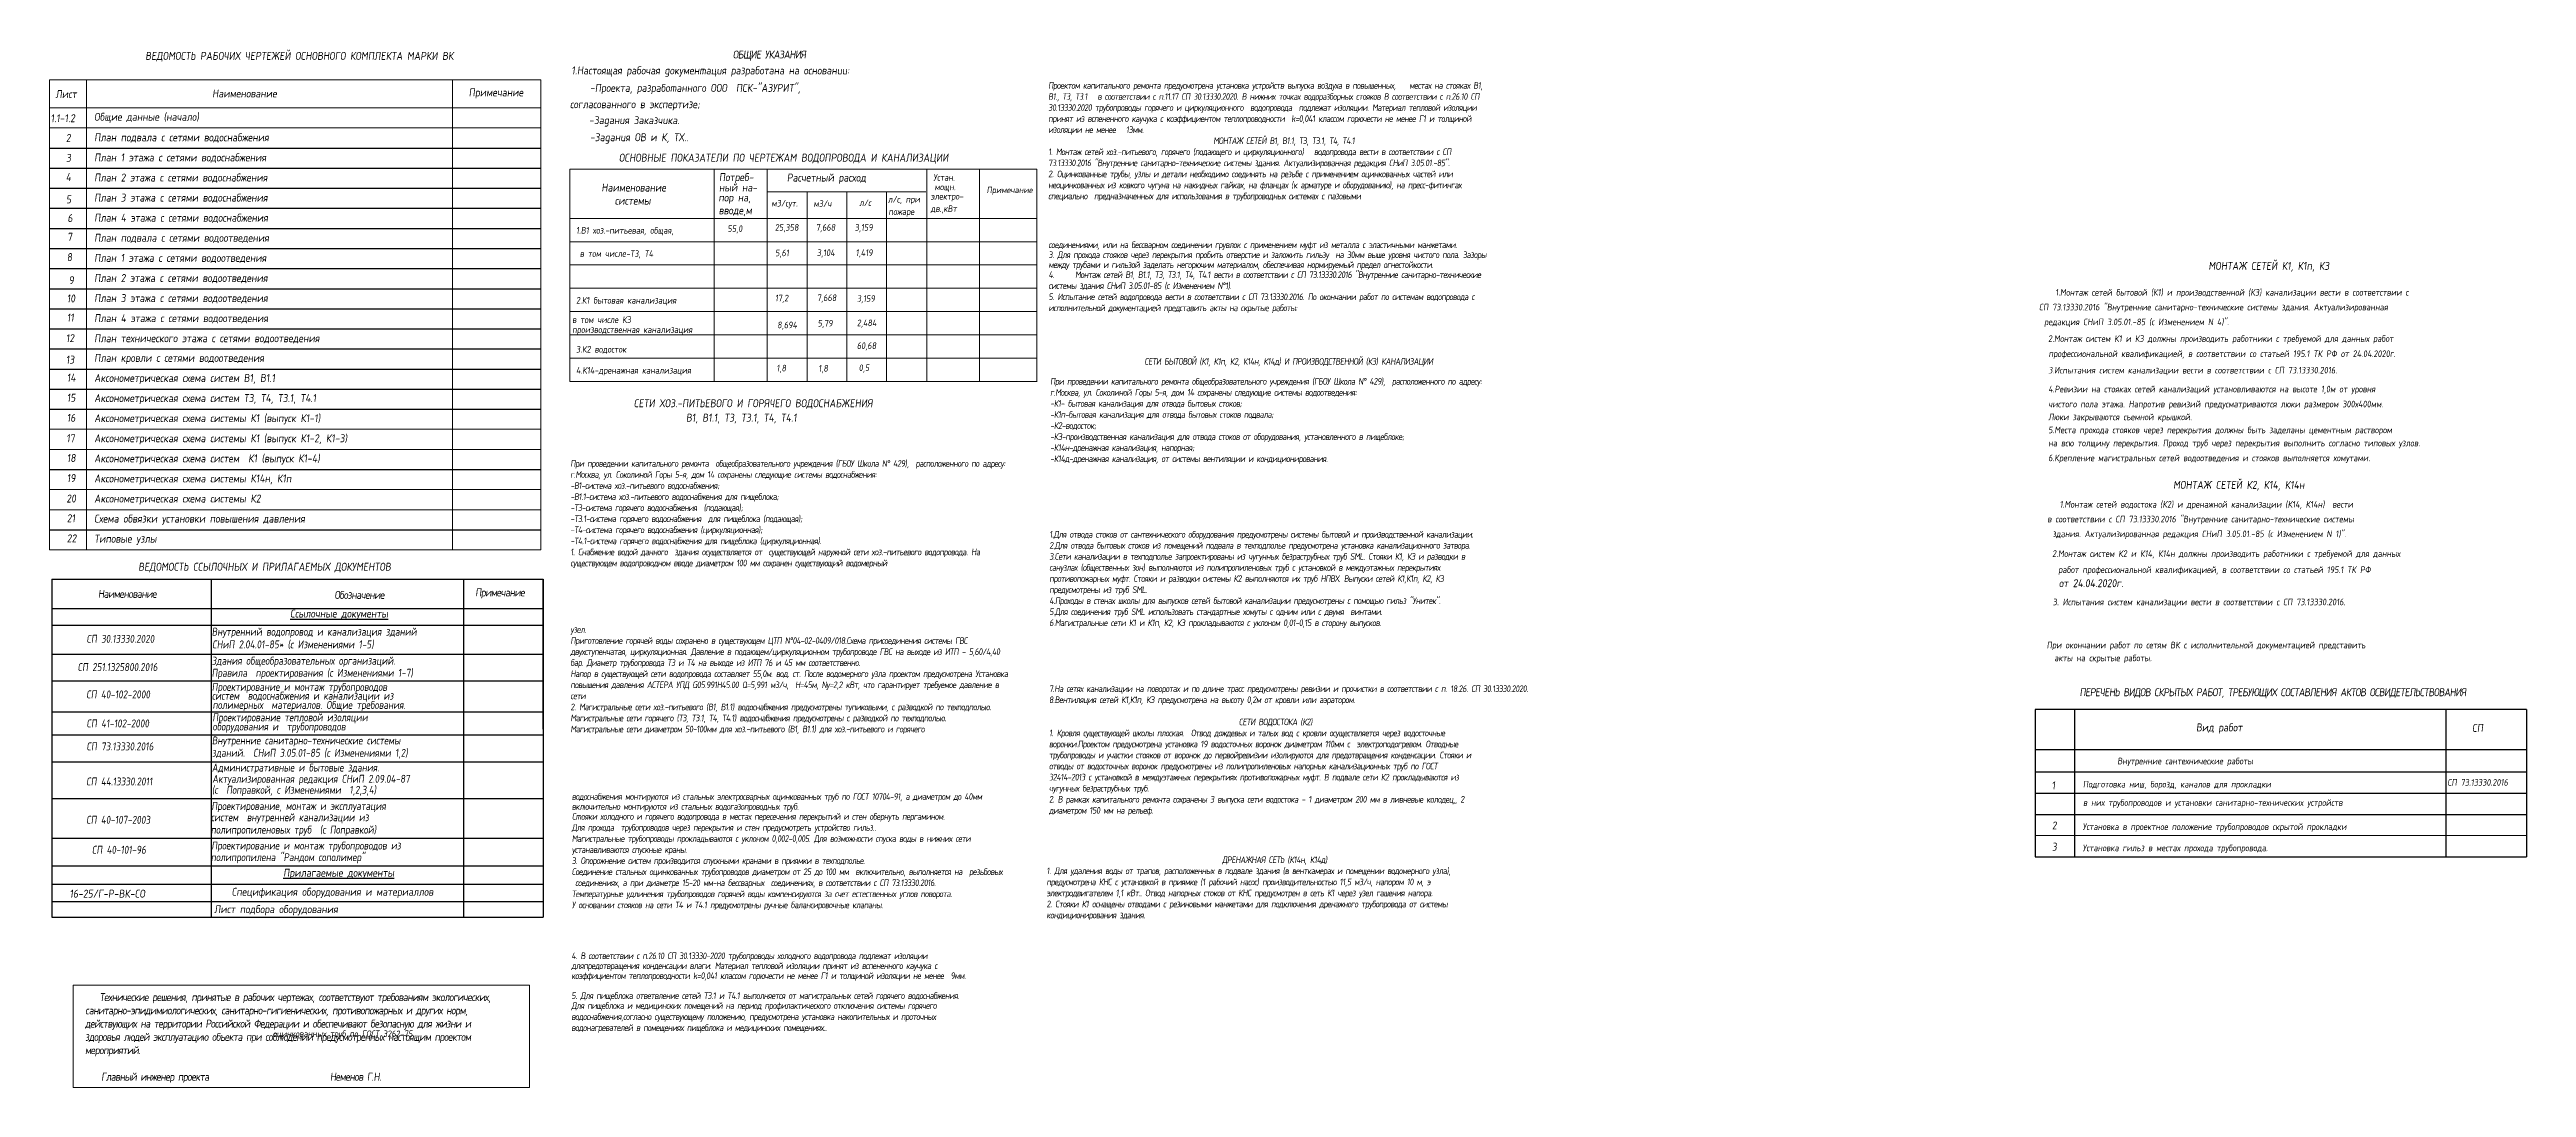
# Model space of a CAD drawing. Header units: millimetres. Extents: x -8689834 to 10643805, y -311321 to 349140.
# Drawn here: x -348661 to -347728, y 261977 to 262368 of the extents above; entities that cross this region are included whole.
import ezdxf
from ezdxf.enums import TextEntityAlignment as Align

# ---------------------------------------------------------------- set-up
doc = ezdxf.new("R2010")
doc.units = ezdxf.units.MM
doc.header["$MEASUREMENT"] = 0
doc.layers.get('0').update_dxf_attribs({"color": 250, "lineweight": 9})
doc.layers.add('1DOOR', color=2, linetype='Continuous')
doc.layers.add('ОВ', color=5, linetype='Continuous')
doc.layers.add('_____TEXT VK', color=7, linetype='Continuous', lineweight=25)
doc.layers.add('Штамп_Ном_пера__7_Pen_No__7', color=7, linetype='Continuous', lineweight=18)
doc.styles.add('SIMPLEX', font='simplex.shx', dxfattribs={"width": 0.85, "oblique": 7})
doc.styles.add('StyleTimesNewRomanCy2_5', font='times.ttf', dxfattribs={"height": 2.5})
doc.styles.add('Основной', font='isocpeui.ttf')

msp = doc.modelspace()

# ---------------------------------------------------------------- texts
at = {"layer": '_____TEXT VK', "linetype": 'Continuous', "style": 'SIMPLEX', "oblique": 7, "width": 0.85}
for s, height, p in [('     -Проекта, разрабоmанного ООО  ПСК-"АЗУРИТ",', 3, (-348466.11, 262352.32)), ('согласованного в экспертизе;', 3, (-348465.2, 262346.15)), ('      -Заgанuя Заказчuка.', 3, (-348468.15, 262340.15)), ('      -Заgанuя ОВ и К, ТХ..', 3, (-348467.83, 262333.72)), ('Наименование', 3, (-348453.38, 262314.75)), ('ный на-', 3, (-348409.08, 262314.78)), ('Потреб-', 3, (-348409.09, 262318.68)), ('Расчетный расход', 3, (-348383.53, 262318.51)), ('Устан.', 2.5, (-348328.36, 262318.82)), ('мощн.', 2.5, (-348327.9, 262315.26)), ('системы', 3, (-348448.33, 262309.82)), ('пор на,', 3, (-348409.28, 262311.02)), ('вводе,м', 3, (-348409.2, 262306.17)), ('м3/сут.', 2.5, (-348389.33, 262309.11)), ('м3/ч', 2.5, (-348373.47, 262308.97)), ('л/с', 2.5, (-348356.27, 262309.26)), ('л/с, при', 2.5, (-348345.45, 262310.59)), ('пожаре', 2.5, (-348345.23, 262305.93)), ('дв.,кВт', 2.5, (-348329.35, 262307.07)), ('электро-', 2.5, (-348329.37, 262311.73)), ('Примечание', 2.376, (-348308.28, 262314.16)), ('1.В1 хоз.-питьевая, общая,', 2.5, (-348462.94, 262298.88)), ('55,0', 2.5, (-348405.9, 262299.53)), ('25,358', 2.5, (-348388.03, 262299.98)), ('7,668', 2.5, (-348372.61, 262299.98)), ('3,159', 2.5, (-348357.97, 262299.98)), ('в том числе-Т3, Т4', 2.5, (-348461.52, 262290.14)), ('5,61', 2.5, (-348387.93, 262290.38)), ('3,104', 2.5, (-348372.22, 262290.46)), ('1,419', 2.5, (-348357.6, 262290.46)), ('МОНТАЖ СЕТЕЙ К1, К1п, К3 ', 3, (-347848.07, 262285.24)), ('2.К1 бытовая канализация', 2.5, (-348462.94, 262272.52)), ('17,2', 2.5, (-348388.01, 262273.35)), ('7,668', 2.5, (-348372.19, 262273.47)), ('3,159', 2.5, (-348357.16, 262273.19)), ('  СП 73.13330.2016 "Внутренние санитарно-технические системы здания. Актуализированная ', 2.5, (-347914.74, 262269.94)), ('1.Монтаж сетей бытовой (К1) и производственной (К3) канализации вести в соответствии с ', 2.5, (-347905.77, 262275.52)), ('производственная канализация', 2.5, (-348464.39, 262261.47)), ('в том числе К3 ', 2.5, (-348464.39, 262265.22)), ('8,694', 2.5, (-348387.14, 262263.23)), ('5,79', 2.5, (-348371.94, 262263.89)), ('2,484', 2.5, (-348357.16, 262264.01)), ('редакция СНиП 3.05.01.-85 (с Изменением N 4)". ', 2.5, (-347909.97, 262264.39)), ('3.К2 водосток', 2.5, (-348462.94, 262254.07)), ('60,68', 2.5, (-348357.16, 262255.42)), ('2.Монтаж систем К1 и К3 должны производить работники с требуемой для данных работ ', 2.5, (-347908.45, 262258.09)), ('профессиональной квалификацией, в соответствии со статьей 195.1 ТК РФ от 24.04.2020г.', 2.5, (-347908.27, 262252.38)), ('4.К14-дренажная канализация', 2.5, (-348462.94, 262246.15)), ('1,8', 2.5, (-348387.43, 262246.96)), ('1,8', 2.5, (-348371.66, 262246.87)), ('0,5', 2.5, (-348356.44, 262247.09)), ('3.Испытания систем канализации вести в соответствии с СП 73.13330.2016. ', 2.5, (-347908.39, 262246.18)), ('4.Ревизии на стояках сетей канализаций установливаются на высоте 1,0м от уровня ', 2.5, (-347908.39, 262239.06)), ('чистого пола этажа. Напротив ревизий предусматриваются люки размером 300х400мм.', 2.5, (-347908.39, 262233.41)), ('Люки закрываются съемной крышкой. ', 2.5, (-347908.39, 262228.57)), ('5.Места прохода стояков через перекрытия должны быть заделаны цементным раствором', 2.5, (-347908.39, 262223.67)), ('на всю толщину перекрытия. Проход труб через перекрытия выполнить согласно типовых узлов.', 2.5, (-347908.39, 262218.72)), ('6.Крепление магистральных сетей водоотведения и стояков выполняется хомутами. ', 2.5, (-347908.4, 262213.12)), ('МОНТАЖ СЕТЕЙ К2, К14, К14н  ', 3, (-347861.36, 262202.71)), ('1.Монтаж сетей водостока (К2) и дренажной канализации (К14, К14н)  вести', 2.5, (-347904.08, 262195.63)), ('   в соответствии с СП 73.13330.2016 "Внутренние санитарно-технические системы ', 2.5, (-347913.05, 262190.05)), (' здания. Актуализированная редакция СНиП 3.05.01.-85 (с Изменением N 1)". ', 2.5, (-347908.29, 262184.5)), ('2.Монтаж систем К2 и К14, К14н должны производить работники с требуемой для данных', 2.5, (-347906.92, 262177.05)), ('ВЕДОМОСТЬ ССЫЛОЧНЫХ И ПРИЛАГАЕМЫХ ДОКУМЕНТОВ', 3, (-348627.83, 262171.86)), (' работ профессиональной квалификацией, в соответствии со статьей 195.1 ТК РФ', 2.5, (-347906.08, 262170.99)), (' от 24.04.2020г.', 3, (-347906.08, 262165.65)), ('3. Испытания систем канализации вести в соответствии с СП 73.13330.2016. ', 2.5, (-347906.7, 262158.83)), ('При окончании работ по сетям ВК с исполнительной документацией представить ', 2.5, (-347909, 262142.58)), ('акты на скрытые работы.', 2.5, (-347906.15, 262137.74)), ('Вид работ', 3, (-347852.73, 262111.3)), ('СП', 3, (-347748.73, 262111.12)), ('Внутренние сантехнические работы', 2.5, (-347882.37, 262098.88)), ('СП 73.13330.2016 ', 2.5, (-347758.03, 262090.84)), ('1', 3, (-347907.1, 262089.47)), ('Подготовка ниш, борозд, каналов для прокладки', 2.5, (-347895.33, 262090.15)), ('в них трубопроводов и установки санитарно-технических устройств', 2.5, (-347895.29, 262083.23)), ('2', 3, (-347907.03, 262074.34)), ('Установка в проектное положение трубопроводов скрытой прокладки', 2.5, (-347895.45, 262074.14)), ('3', 3, (-347907.03, 262066.34)), ('Установка гильз в местах прохода трубопровода.', 2.5, (-347895.45, 262066.14))]:
    msp.add_text(s, height=height, dxfattribs=at).set_placement(p)
at = {"layer": '_____TEXT VK', "color": 7, "linetype": 'Continuous', "style": 'SIMPLEX', "oblique": 7, "width": 0.85}
msp.add_text('ОСНОВНЫЕ ПОКАЗАТЕЛИ ПО ЧЕРТЕЖАМ ВОДОПРОВОДА И КАНАЛИЗАЦИИ', height=3, dxfattribs=at).set_placement((-348446.78, 262327.52), align=Align.MIDDLE_LEFT)
at = {"layer": '_____TEXT VK', "style": 'SIMPLEX', "oblique": 7}
for s, height, width, p in [('СЕТИ ХОЗ.-ПИТЬЕВОГО И ГОРЯЧЕГО ВОДОСНАБЖЕНИЯ  ', 3, 0.85, (-348441.19, 262233.46)), ('В1, В1.1, Т3, Т3.1, Т4, Т4.1 ', 3, 0.85, (-348421.53, 262228.03)), ('Внутренний водопровод и канализация зданий  ', 3, 0.8, (-348600.15, 262147.38)), ('СП 30.13330.2020', 3, 0.8, (-348647.3, 262144.68)), ('СНиП 2.04.01-85* (с Изменениями 1-5) ', 3, 0.8, (-348599.95, 262142.59)), ('СП 251.1325800.2016', 3, 0.8, (-348650.65, 262134.04)), ('Здания общеобразовательных организаций. ', 3, 0.8, (-348600.15, 262136.44)), ('Правила  проектирования (с Изменениями 1-7) ', 3, 0.8, (-348600.19, 262131.89)), ('СП 40-102-2000', 3, 0.8, (-348647.39, 262123.74)), ('систем  водоснабжения и канализации из ', 3, 0.8, (-348600.08, 262123.26)), ('Проектирование и монтаж трубопроводов ', 3, 0.8, (-348600.15, 262126.58)), ('полимерных  материалов. Общие требования. ', 3, 0.8, (-348599.84, 262119.78)), ('СП 41-102-2000', 3, 0.8, (-348647.3, 262112.8)), ('оборудования и  трубопроводов ', 3, 0.8, (-348599.84, 262111.64)), ('Проектирование тепловой изоляции ', 3, 0.8, (-348599.92, 262115.1)), ('СП 73.13330.2016', 3, 0.8, (-348647.3, 262104.15)), ('зданий.  СНиП 3.05.01-85 (с Изменениями 1,2) ', 3, 0.8, (-348600.07, 262101.73)), ('Внутренние санитарно-технические системы ', 3, 0.8, (-348600.1, 262106.4)), ('СП 44.13330.2011', 3, 0.8, (-348647.4, 262090.92)), ('Административные и бытовые здания.  ', 3, 0.8, (-348600.1, 262096.17)), ('Актуализированная редакция СНиП 2.09.04-87', 3, 0.8, (-348599.98, 262091.93)), ('Проектирование, монтаж и эксплуатация ', 3, 0.8, (-348600.28, 262081.69)), ('(с  Поправкой, с Изменениями  1,2,3,4) ', 3, 0.8, (-348600.05, 262087.79)), ('СП 40-107-2003', 3, 0.8, (-348647.4, 262076.48)), ('систем  внутренней канализации из ', 3, 0.8, (-348600.47, 262077.43)), ('полипропиленовых труб  (с Поправкой) ', 3, 0.8, (-348600.52, 262072.77)), ('СП 40-101-96', 3, 0.8, (-348645.26, 262065.19)), ('полипропилена "Рандом сополимер" ', 3, 0.8, (-348600.51, 262062.4)), ('Проектирование и монтаж трубопроводов из  ', 3, 0.8, (-348600.28, 262066.78)), ('оцинкованных труб по ГОСТ 3262-75.  ', 2.5, 0.85, (-348577.19, 261996.08))]:
    msp.add_text(s, height=height, dxfattribs=dict(at, width=width)).set_placement(p)
at = {"layer": '_____TEXT VK', "linetype": 'Continuous', "char_height": 3, "style": 'SIMPLEX'}
for s, insert, width, attachment_point in [('ВЕДОМОСТЬ РАБОЧИХ ЧЕРТЕЖЕЙ ОСНОВНОГО КОМПЛЕКТА МАРКИ ВК ', (-348567.15, 262365.57), 164.5776, 5), ('{\\Fsimplex|c204;\\Q7;\\W0.85;\\T0.9;ОБЩИЕ УКАЗАНИЯ}', (-348390.18, 262365.98), 164.5776, 5), ('1.Настоящая рабочая gокуменmацuя разработана на основанuu:', (-348464.67, 262359.95), 135.8539, 4), ('Лист', (-348659, 262351.5), 135.8539, 4), ('Наименование', (-348599.99, 262351.71), 135.8539, 4), ('Примечание', (-348503.36, 262351.73), 135.8539, 4), ('1.1-1.2', (-348660.85, 262342.39), 135.8539, 4), ('2', (-348655.08, 262334.96), 135.8539, 4), ('Общие данные (начало)', (-348644.42, 262342.51), 135.8539, 4), ('План подвала с сетями водоснабжения', (-348644.42, 262334.94), 135.8539, 4), ('3', (-348655.03, 262327.45), 135.8539, 4), ('План 1 этажа с сетями водоснабжения', (-348644.42, 262327.37), 135.8539, 4), ('4', (-348655.11, 262320.24), 135.8539, 4), ('План 2 этажа с сетями водоснабжения', (-348644.42, 262319.8), 135.8539, 4), ('5', (-348655.03, 262311.8), 135.8539, 4), ('План 3 этажа с сетями водоснабжения', (-348644.42, 262312.22), 135.8539, 4), ('6', (-348654.49, 262304.73), 135.8539, 4), ('7', (-348654.57, 262297.73), 135.8539, 4), ('План 4 этажа с сетями водоснабжения', (-348644.42, 262304.65), 135.8539, 4), ('План подвала с сетями водоотведения', (-348644.42, 262297.08), 135.8539, 4), ('8', (-348654.74, 262290.05), 135.8539, 4), ('План 1 этажа с сетями водоотведения', (-348644.42, 262289.51), 135.8539, 4), ('9', (-348654.05, 262281.35), 135.8539, 4), ('План 2 этажа с сетями водоотведения', (-348644.42, 262281.94), 135.8539, 4), ('10', (-348654.74, 262274.47), 135.8539, 4), ('План 3 этажа с сетями водоотведения', (-348644.42, 262274.37), 135.8539, 4), ('12', (-348655.09, 262259.5), 135.8539, 4), ('11', (-348654.74, 262267.24), 135.8539, 4), ('План 4 этажа с сетями водоотведения', (-348644.42, 262266.79), 135.8539, 4), ('План технического этажа с сетями водоотведения', (-348644.42, 262259.22), 135.8539, 4), ('13', (-348655.09, 262251.41), 135.8539, 4), ('План кровли с сетями водоотведения', (-348644.42, 262251.65), 135.8539, 4), ('14', (-348654.74, 262244.62), 135.8539, 4), ('Аксонометрическая схема систем В1, В1.1', (-348644.42, 262244.08), 135.8539, 4), ('15', (-348654.74, 262237.05), 135.8539, 4), ('Аксонометрическая схема систем Т3, Т4, Т3.1, Т4.1', (-348644.42, 262236.51), 135.8539, 4), ('16', (-348654.74, 262229.48), 135.8539, 4), ('Аксонометрическая схема системы К1 (выпуск К1-1)', (-348644.42, 262228.94), 135.8539, 4), ('Аксонометрическая схема системы К1 (выпуск К1-2, К1-3)', (-348644.42, 262221.36), 135.8539, 4), ('17', (-348654.91, 262221.76), 135.8539, 4), ('18', (-348654.74, 262214.33), 135.8539, 4), ('Аксонометрическая схема систем  К1 (выпуск К1-4)', (-348644.42, 262213.79), 135.8539, 4), ('19', (-348654.74, 262206.76), 135.8539, 4), ('Аксонометрическая схема системы К14н, К1п', (-348644.42, 262206.22), 135.8539, 4), ('20', (-348654.91, 262199.05), 135.8539, 4), ('Аксонометрическая схема системы К2', (-348644.42, 262198.65), 135.8539, 4), ('21', (-348654.74, 262191.62), 135.8539, 4), ('Схема обвязки установки повышения давления', (-348644.42, 262191.08), 135.8539, 4), ('22', (-348654.74, 262184.05), 135.8539, 4), ('Типовые узлы', (-348644.42, 262183.51), 135.8539, 4), ('{\\Fsimplex|c204;\\Q7;\\W0.85;\\T0.9;ПЕРЕЧЕНЬ ВИДОВ СКРЫТЫХ РАБОТ\\Fsimplex|c0;,\\Fsimplex|c204; ТРЕБУЮЩИХ СОСТАВЛЕНИЯ АКТОВ ОСВИДЕТЕЛЬСТВОВАНИЯ}', (-347823.87, 262125.65), 164.5776, 5)]:
    msp.add_mtext(s, dxfattribs=dict(at, insert=insert, width=width, attachment_point=attachment_point))
at = {"layer": '_____TEXT VK', "char_height": 2.5, "attachment_point": 5, "line_spacing_factor": 0.9, "style": 'SIMPLEX'}
for s, width, insert in [('\\pxa0.83333,sm1,ql;{\\T0.9;Проектом капитального ремонта предусмотрена установка устройств выпуска воздуха в повышенных,    местах на стояках В1, В1., Т3, Т3.1   в соответствии с п.11.17 СП 30.13330.2020. В нижних точках водоразборных стояков В соответствии с п.26.10 СП 30.13330.2020 трубопроводы горячего и циркуляционного  водопровода  подлежат изоляции. Материал тепловой изоляции принят из вспененного каучука с коэффициентом теплопроводности  k=0,041 классом горючести не менее Г1 и толщиной  изоляции не менее   13мм. \\P\\pqc;МОНТАЖ СЕТЕЙ В1, В1.1, Т3, Т3.1, Т4, Т4.1 \\P\\pql;1. Монтаж сетей хоз.-питьевого, горячего (подающего и циркуляционного)   водопровода вести в соответствии с СП 73.13330.2016 "Внутренние санитарно-технические системы здания. Актуализированная редакция СНиП 3.05.01.-85". \\P2. Оцинкованные трубы, узлы и детали необходимо соединять на резьбе с применением оцинкованных частей или неоцинкованных из ковкого чугуна на накидных гайках, на фланцах (к арматуре и оборудованию), на пресс-фитингах специально  предназначенных для использования в трубопроводных системах с пазовыми  }', 177.5431, (-348196.32, 262333.56)), ('\\pxql;{\\T0.9;соединениями, или на бессварном соединении грувлок с применением муфт из металла с эластичными манжетами.\\P3. Для прохода стояков через перекрытия пробить отверстие и заложить гильзу  на 30мм выше уровня чистого пола. Зазоры между трубами и гильзой заделать негорючим материалом, обеспечивая нормируемый предел огнестойкости.\\P\\pa0.83333,sm1;4.^IМонтаж сетей В1, В1.1, Т3, Т3.1, Т4, Т4.1 вести в соответствии с СП 73.13330.2016 "Внутренние санитарно-технические системы здания СНиП 3.05.01-85 (с Изменением N%%D1). \\P\\pa0.25,s*;5. Испытание сетей водопровода вести в соответствии с СП 73.13330.2016. По окончании работ по системам водопровода с исполнительной документацией представить акты на скрытые работы:}', 175.8609, (-348197.05, 262282.46)), ('{\\T0.9;СЕТИ БЫТОВОЙ (К1, К1п, К2, К14н, К14д) И ПРОИЗВОДСТВЕННОЙ (К3) КАНАЛИЗАЦИИ\\P\\pxqc;\\P\\pa0.83333,sm1,ql;При проведении капитального ремонта общеобразовательного учреждения (ГБОУ Школа N%%D 429),  расположенного по адресу: г.Москва, ул. Соколиной Горы 5-я, дом 14 сохранены следующие системы водоотведения:\\P-К1- бытовая канализация для отвода бытовых стоков;\\P-К1п-бытовая канализация для отвода бытовых стоков подвала;\\P-К2-водосток; \\P-К3-производственная канализация для отвода стоков от оборудования, установленного в пищеблоке;\\P-К14н-дренажная канализация, напорная;\\P-К14д-дренажная канализация, от системы вентиляции и кондиционирования.}', 179.66, (-348194.53, 262232.05)), ('\\pxa0.83333,sm1,ql;{\\T0.9;При проведении капитального ремонта  общеобразовательного учреждения (ГБОУ Школа N%%D 429),  расположенного по адресу: г.Москва, ул. Соколиной Горы 5-я, дом 14 сохранены следующие системы водоснабжения:\\P-В1-система хоз.-питьевого водоснабжения;\\P-В1.1-система хоз.-питьевого водоснабжения для пищеблока;\\P-Т3-система горячего водоснабжения  (подающая);\\P-Т3.1-система горячего водоснабжения  для пищеблока (подающая);\\P-Т4-система горячего водоснабжения (циркуляционная);\\P-Т4.1-система горячего водоснабжения для пищеблока (циркуляционная).\\P1. Снабжение водой данного  здания осуществляется от  существующей наружной сети хоз.-питьевого водопровода. На существующем водопроводном вводе диаметром 100 мм сохранен существующий водомерный }', 181.1453, (-348374.51, 262193.18)), ('\\pxa0.83333,sm1,ql;{\\T0.9;1.Для отвода стоков от сантехнического оборудования предусмотрены системы бытовой и производственной канализации.\\P2.Для отвода бытовых стоков из помещений подвала в техподполье предусмотрена установка канализационного затвора.\\P3.Сети канализации в техподполье запроектированы из чугунных безраструбных труб SML. Стояки К1, К3 и разводки в санузлах (общественных зон) выполняются из полипропиленовых труб с установкой в междуэтажных перекрытиях противопожарных муфт. Стояки и разводки системы К2 выполняются их труб НПВХ. Выпуски сетей К1,К1п, К2, К3 предусмотрены из труб SML.\\P4.Проходы в стенах школы для выпусков сетей бытовой канализации предусмотрены с помощью гильз "Унитек".   \\P5.Для соединения труб SML использовать стандартные хомуты с одним или с двумя  винтами.\\P6.Магистральные сети К1 и К1п, К2, К3 прокладываются с уклоном 0,01-0,15 в сторону выпусков. }', 176.3285, (-348196.52, 262168.56)), ('\\pxa0.83333,sm1,ql;{\\T0.9;узел.\\P\\pt73;Приготовление горячей воды сохранено в существующем ЦТП N%%D04-02-0409/018.Схема присоединения системы ГВС двухступенчатая, циркуляционная. Давление в подающем/циркуляционном трубопроводе ГВС на выходе из ИТП - 5,60/4,40 бар. Диаметр трубопровода Т3 и Т4 на выходе из ИТП 76 и 45 мм соответственно.  \\P\\ptz;Напор в существующей сети водопровода составляет 55,0м. вод. ст. После водомерного узла проектом предусмотрена Установка повышения давления АСТЕРА УПД G05.991H45.00 Q=5,991 м3/ч,  Н=45м, Nу=2,2 кВт, что гарантирует требуемое давление в сети\\P2. Магистральные сети хоз.-питьевого (В1, В1.1) водоснабжения предусмотрены тупиковыми, с разводкой по техподполью.\\PМагистральные сети горячего (Т3, Т3.1, Т4, Т4.1) водоснабжения предусмотрены с разводкой по техподполью. \\PМагистральные сети диаметром 50-100мм для хоз.-питьевого (В1, В1.1) для хоз.-питьевого и горячего }', 174.739, (-348377.68, 262130.6)), ('\\pxa0.83333,sm1,ql;{\\T0.9;7.На сетях канализации на поворотах и по длине трасс предусмотрены ревизии и прочистки в соответствии с п. 18.26. СП 30.13330.2020. \\P8.Вентиляция сетей К1,К1п, К3 предусмотрена на высоту 0,2м от кровли или аэратором. \\P\\pqc;\\PСЕТИ ВОДОСТОКА (К2)\\P\\pql,t70;1. Кровля существующей школы плоская.  Отвод дождевых и талых вод с кровли осуществляется через водосточные воронки.Проектом предусмотрена установка 19 водосточных воронок диаметром 110мм с  электроподогревом. Отводные трубопроводы и участки стояков от воронок до первойревизии изолируются для предотвращения конденсации. Стояки и отводы от водосточных воронок предусмотрены из полипропиленовых напорных канализационных труб по ГОСТ 32414-2013 с установкой в междуэтажных перекрытиях противопожарных муфт. В подвале сети К2 прокладываются из чугунных безраструбных труб.\\P\\ptz;2. В рамках капитального ремонта сохранены 3 выпуска сети водостока - 1 диаметром 200 мм в ливневые колодец,, 2 диаметром 150 мм на рельеф. }', 170.6973, (-348199.45, 262104.13)), ('\\pxql;{\\T0.9;водоснабжения монтируются из стальных электросварных оцинкованных труб по ГОСТ 10704-91, а диаметром до 40мм включительно монтируются из стальных водогазопроводных труб.\\P\\pa0.83333,sm1;Cmoяки холодного и горячего водопровода в местах пересечения перекрытий и стен обернуть пергамином.\\PДля прохода  трубопроводов через перекрытия и стен предусмотреть устройство гильз.. \\PМагистральные трубопроводы прокладываются с уклоном 0,002-0,005. Для возможности спуска воды в нижних сети устанавливаются спускные краны.   \\P3. Опорожнение систем производится спускными кранами в приямки в техподполье.\\PСоединение стальных оцинкованных трубопроводов диаметром от 25 до 100 мм  включительно, выполняется на  резьбовых  соединениях, а при диаметре 15-20 мм-на бессварных  соединениях, в соответствии с СП 73.13330.2016. \\PТемпературные удлинения трубопроводов горячей воды компенсируются за счет естественных углов поворота.\\PУ основании стояков на сети Т4 и Т4.1 предусмотрены ручные балансировочные клапаны. }', 172.5246, (-348378.29, 262065.99)), ('\\pxa0.83333,sm1,qc;{\\T0.9;ДРЕНАЖНАЯ СЕТЬ (К14н, К14д)\\P\\pql;1. Для удаления воды от трапов, расположенных в подвале здания (в венткамерах и помещении водомерного узла), предусмотрена КНС с установкой в приямке (1 рабочий насос) производительностью 11,5 м3/ч, напором 10 м, э электродвигателем 1,1 кВт.. Отвод напорных стоков от КНС предусмотрен в сеть К1 через узел гашения напора.\\P2. Стояки К1 оснащены отводами с резиновыми манжетами для подключения дренажного трубопровода от системы кондиционирования здания.}', 171.8157, (-348199.82, 262052.16)), ('\\pxql;{\\T0.9;4. В соответствии с п.26.10 СП 30.13330-2020 трубопроводы холодного водопровода подлежат изоляции дляпредотвращения конденсации влаги. Материал тепловой изоляции принят из вспененного каучука с коэффициентом теплопроводности k=0,041 классом горючести не менее Г1 и толщиной изоляции не менее  9мм. \\P\\P5. Для пищеблока ответвление сетей Т3.1 и Т4.1 выполняется от магистральных сетей горячего водоснабжения. \\P\\pa0.83333,sm1;Для пищеблока и медицинских помещений на период профилактического отключения системы горячего водоснабжения,согласно существующему положению, предусмотрена установка накопительных и проточных водонагревателей в помещениях пищеблока и медицинских помещениях..}', 163.8849, (-348382.75, 262012.84))]:
    msp.add_mtext_dynamic_manual_height_columns(s, width=width, gutter_width=0, heights=[66.69], dxfattribs=dict(at, insert=insert))
at = {"layer": '_____TEXT VK'}
for s, insert, char_height, width, attachment_point, style in [('{\\Fsimplex|c204;\\Q7;\\W0.85;\\T0.9;Наименование}', (-348632.04, 262163.13), 3, 164.5776, 5, 'Основной'), ('{\\Fsimplex|c204;\\Q7;\\W0.85;\\T0.9;Обозначение}', (-348544.59, 262162.73), 3, 164.5776, 5, 'Основной'), ('{\\Fsimplex|c204;\\Q7;\\W0.85;\\T0.9;Примечание}', (-348491.66, 262163.28), 3, 164.5776, 5, 'Основной'), ('{\\LСсылочные документы}', (-348552.16, 262155.3), 3, 164.5776, 5, 'SIMPLEX'), ('{\\LПрилагаемые документы}', (-348552.32, 262057.62), 3, 164.5776, 5, 'SIMPLEX'), ('\\pxql;16-25/Г-Р-ВК-СО', (-348571.44, 262050.14), 3, 164.5776, 5, 'SIMPLEX'), ('Спецификация оборудования и материаллов', (-348554.66, 262050.44), 3, 164.5776, 5, 'SIMPLEX'), ('\\pxql;Лист подбора оборудования', (-348516.99, 262043.89), 3, 164.5776, 5, 'SIMPLEX'), (' {\\fTimes New Roman|b0|i1|c204|p18;\\H1.2x;    \\Fsimplex|c204;\\Q7;\\W0.85;\\T0.9;Технические решения, принятые в рабочих чертежах, соответствуют требованиям экологических, cанитарно-эпидимиологических, санитарно-гигиенических, противопожарных и других норм, действующих на территории Российской Федерации и обеспечивают безопасную для жизни и здоровья людей эксплуатацию объекта при соблюдении предусмотренных настоящим проектом мероприятий.\\P\\P    Главный инженер проекта                              Неменов Г.Н.\\fTimes New Roman|b0|i1|c204|p18;\\Q0;\\W1;\\T1;                   }', (-348647.89, 262012.67), 2.5, 167.3654, 1, 'StyleTimesNewRomanCy2_5')]:
    msp.add_mtext(s, dxfattribs=dict(at, insert=insert, char_height=char_height, width=width, attachment_point=attachment_point, style=style))

# ---------------------------------------------------------------- linework, layer by layer
at = {"linetype": 'Continuous'}
for p, q in [((-348661.27, 262356.91), (-348476.27, 262356.91)), ((-348661.27, 262356.91), (-348661.27, 262179.72)), ((-348647.35, 262356.91), (-348647.35, 262179.72)), ((-348509.5, 262356.91), (-348509.5, 262179.72)), ((-348476.27, 262356.91), (-348476.27, 262179.72)), ((-348661.27, 262346.3), (-348476.27, 262346.3)), ((-348661.27, 262338.72), (-348476.27, 262338.72)), ((-348661.27, 262225.15), (-348476.27, 262225.15)), ((-348661.27, 262217.58), (-348476.27, 262217.58)), ((-348661.27, 262202.44), (-348476.27, 262202.44)), ((-348661.27, 262194.86), (-348476.27, 262194.86)), ((-348661.27, 262179.72), (-348476.27, 262179.72))]:
    msp.add_line(p, q, dxfattribs=at)
at = {"color": 7, "lineweight": 25}
for p, q in [((-347913.29, 262088.01), (-347728.29, 262088.01)), ((-347913.29, 262080.01), (-347728.29, 262080.01)), ((-347913.29, 262064.01), (-347728.29, 262064.01))]:
    msp.add_line(p, q, dxfattribs=at)
at = {"color": 7, "linetype": 'Continuous'}
for points in [[(-348465.26, 262243.14), (-348465.26, 262323.23)], [(-348289.33, 262323.23), (-348465.26, 262323.23)], [(-348360.96, 262243.14), (-348360.96, 262314.63)], [(-348289.31, 262304.65), (-348465.26, 262304.65)], [(-348289.29, 262295.86), (-348465.26, 262295.86)], [(-348289.28, 262287.08), (-348465.26, 262287.08)], [(-348289.26, 262269.5), (-348465.26, 262269.5)], [(-348289.24, 262260.71), (-348465.26, 262260.71)]]:
    msp.add_lwpolyline(points, dxfattribs=at)
at = {"linetype": 'Continuous'}
for points in [[(-348410.96, 262243.14), (-348410.96, 262323.23)], [(-348390.96, 262243.14), (-348390.96, 262323.23)], [(-348330.78, 262243.14), (-348330.78, 262323.02)], [(-348310.96, 262243.14), (-348310.96, 262323.23)], [(-348289.33, 262243.13), (-348289.33, 262323.22)], [(-348331.2, 262314.63), (-348390.97, 262314.63)], [(-348375.96, 262243.14), (-348375.96, 262314.63)], [(-348345.96, 262243.14), (-348345.96, 262314.63)], [(-348289.23, 262251.93), (-348465.26, 262251.93)], [(-348289.22, 262243.14), (-348465.26, 262243.14)]]:
    msp.add_lwpolyline(points, dxfattribs=at)
msp.add_lwpolyline([(-348652.35, 262015.71), (-348480.51, 262015.71), (-348480.51, 261977.1), (-348652.35, 261977.1)], close=True)
at = {"layer": '1DOOR', "color": 0, "linetype": 'Continuous', "lineweight": 25, "ltscale": 0.5}
for p, q in [((-347728.29, 262119.5), (-347913.29, 262119.5)), ((-347913.29, 262119.5), (-347913.29, 262064.01)), ((-347898.58, 262119.5), (-347898.58, 262064.01)), ((-347758.63, 262119.5), (-347758.63, 262064.01)), ((-347728.29, 262119.5), (-347728.29, 262064.01)), ((-347913.29, 262104.51), (-347728.29, 262104.51))]:
    msp.add_line(p, q, dxfattribs=at)
at = {"layer": 'ОВ', "color": 7, "linetype": 'Continuous', "ltscale": 5}
for p, q in [((-348660.38, 262168.68), (-348475.38, 262168.68)), ((-348660.38, 262168.68), (-348660.38, 262041.29)), ((-348600.38, 262168.68), (-348600.38, 262041.29)), ((-348505.38, 262168.68), (-348505.38, 262041.29)), ((-348475.38, 262112.13), (-348475.38, 262168.68)), ((-348475.38, 262168.68), (-348475.38, 262041.29)), ((-348660.38, 262157.64), (-348475.38, 262157.64)), ((-348660.38, 262151.34), (-348475.38, 262151.34)), ((-348660.38, 262140.4), (-348475.38, 262140.4)), ((-348660.47, 262130.41), (-348475.47, 262130.41)), ((-348660.38, 262118.67), (-348475.38, 262118.67)), ((-348660.38, 262110.01), (-348475.38, 262110.01)), ((-348660.38, 262099.79), (-348475.38, 262099.79)), ((-348660.38, 262085.99), (-348475.38, 262085.99)), ((-348660.38, 262071.08), (-348475.38, 262071.08)), ((-348660.38, 262060.62), (-348475.38, 262060.62)), ((-348660.38, 262053.67), (-348475.38, 262053.67)), ((-348660.38, 262047.17), (-348475.38, 262047.17)), ((-348660.38, 262041.29), (-348475.38, 262041.29))]:
    msp.add_line(p, q, dxfattribs=at)
at = {"layer": 'Штамп_Ном_пера__7_Pen_No__7', "linetype": 'Continuous', "lineweight": 25}
for p, q in [((-348661.27, 262331.15), (-348476.27, 262331.15)), ((-348661.27, 262323.58), (-348476.27, 262323.58)), ((-348661.27, 262316.01), (-348476.27, 262316.01)), ((-348661.27, 262308.44), (-348476.27, 262308.44)), ((-348661.27, 262300.87), (-348476.27, 262300.87)), ((-348661.27, 262293.3), (-348476.27, 262293.3)), ((-348661.27, 262285.72), (-348476.27, 262285.72)), ((-348661.27, 262278.15), (-348476.27, 262278.15)), ((-348661.27, 262270.58), (-348476.27, 262270.58)), ((-348661.27, 262263.01), (-348476.27, 262263.01)), ((-348661.27, 262255.44), (-348476.27, 262255.44)), ((-348661.27, 262247.87), (-348476.27, 262247.87)), ((-348661.27, 262240.29), (-348476.27, 262240.29)), ((-348661.27, 262232.72), (-348476.27, 262232.72)), ((-348661.27, 262210.01), (-348476.27, 262210.01)), ((-348661.27, 262187.29), (-348476.27, 262187.29)), ((-347913.29, 262096.01), (-347728.29, 262096.01))]:
    msp.add_line(p, q, dxfattribs=at)
at = {"layer": 'Штамп_Ном_пера__7_Pen_No__7', "linetype": 'Continuous'}
for p, q in [((-348390.97, 262314.63), (-348331.2, 262314.63)), ((-347913.29, 262072.01), (-347728.29, 262072.01))]:
    msp.add_line(p, q, dxfattribs=at)
at = {"layer": 'Штамп_Ном_пера__7_Pen_No__7', "color": 7, "linetype": 'Continuous'}
msp.add_lwpolyline([(-348289.27, 262278.29), (-348465.26, 262278.29)], dxfattribs=at)

msp.set_redraw_order([(e.dxf.handle, doc.entitydb.next_handle()) for e in msp.query("TEXT MTEXT ATTDEF DIMENSION ARC_DIMENSION")])  # texts and dimensions are drawn at this point

doc.saveas('drawing.dxf')
